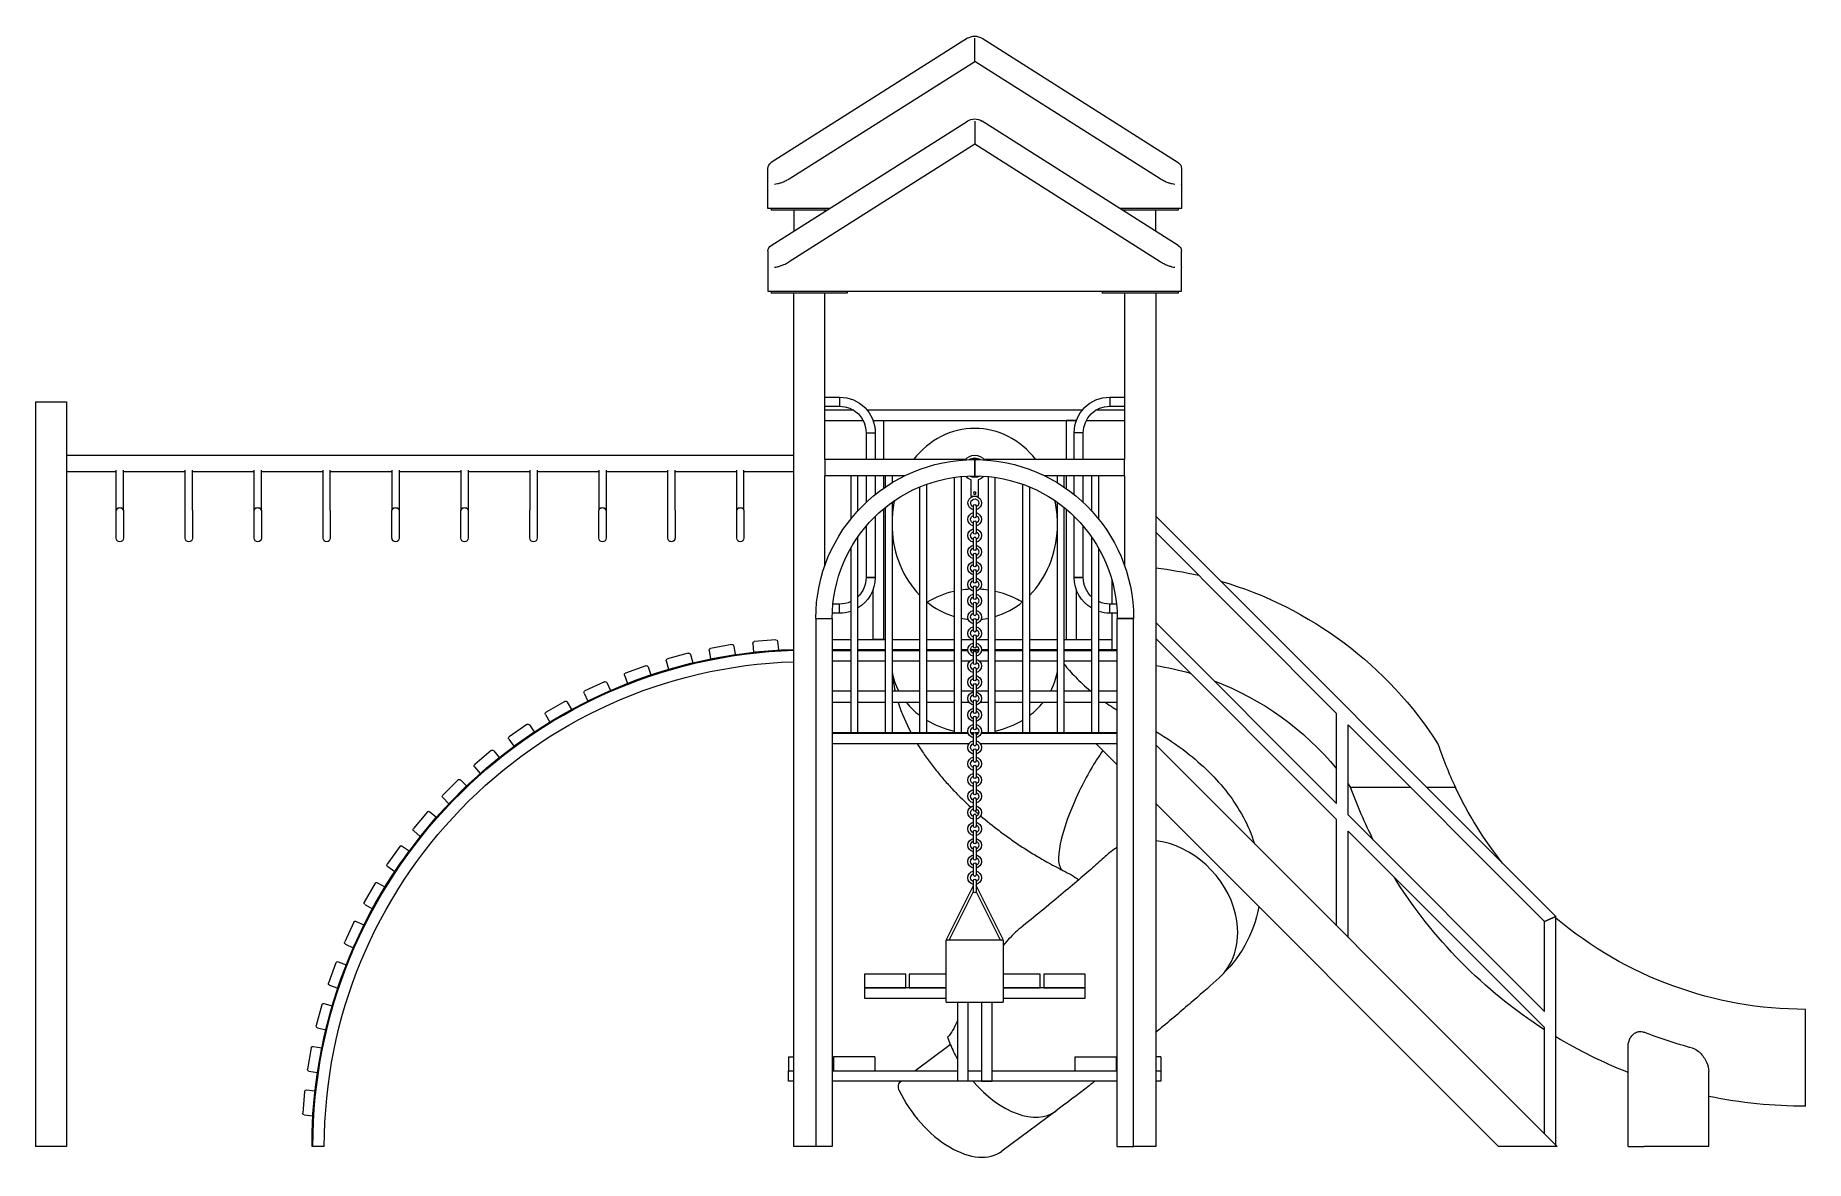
# Model space of a CAD drawing. Header units: millimetres. Extents: x 0 to 6522, y -52 to 4092.
import ezdxf

# ---------------------------------------------------------------- set-up
doc = ezdxf.new("R2010")
doc.units = ezdxf.units.MM
doc.layers.add('ceco.net 252', color=7, linetype='Continuous', lineweight=9)

msp = doc.modelspace()

# ---------------------------------------------------------------- linework, layer by layer
at = {"layer": 'ceco.net 252', "extrusion": (0, 1, -2e-16)}
for p, q in [((3433.6, 4081.5), (2710.6, 3623.6)), ((3460.7, 3996.5), (3460.7, 4081.5)), ((3487.9, 4081.5), (4210.9, 3623.6)), ((2777.1, 3563.5), (3460.7, 3996.5)), ((4144.4, 3563.5), (3460.7, 3996.5)), ((2710.6, 3318.8), (3433.6, 3776.7)), ((3460.7, 3776.7), (3460.7, 3691.7)), ((4210.9, 3318.8), (3487.9, 3776.7)), ((3460.7, 3691.7), (2777.1, 3258.7)), ((4144.4, 3258.7), (3460.7, 3691.7)), ((2698.7, 3599.9), (2698.7, 3602.2)), ((2698.7, 3454.4), (2698.7, 3599.9)), ((4222.7, 3602.2), (4222.7, 3599.9)), ((4222.7, 3599.9), (4222.7, 3544.3)), ((4222.7, 3542), (4222.7, 3454.4)), ((2724.1, 3454.4), (2698.7, 3454.4)), ((2711.4, 3454.4), (2711.4, 3448.1)), ((2914.6, 3448.1), (2711.4, 3448.1)), ((2924.6, 3454.4), (2724.1, 3454.4)), ((2794, 3448.1), (2794, 3371.7)), ((2908.3, 3448.1), (2908.3, 3444)), ((4197.3, 3454.4), (3996.9, 3454.4)), ((4210, 3448.1), (4006.9, 3448.1)), ((4013.2, 3444), (4013.2, 3448.1)), ((4127.5, 3371.7), (4127.5, 3448.1)), ((4222.7, 3454.4), (4197.3, 3454.4)), ((4210, 3454.4), (4210, 3448.1)), ((2698.7, 3297.4), (2698.7, 3295.1)), ((2698.7, 3295.1), (2698.7, 3149.6)), ((4222.7, 3295.1), (4222.7, 3297.4)), ((4222.7, 3239.5), (4222.7, 3295.1)), ((4222.7, 3149.6), (4222.7, 3237.2)), ((2698.7, 3149.6), (2724.1, 3149.6)), ((2711.4, 3149.6), (2711.4, 3143.3)), ((2851.1, 3143.3), (2711.4, 3143.3)), ((2724.1, 3149.6), (4197.3, 3149.6)), ((2794, 0), (2794, 3143.3)), ((2990.8, 3143.3), (2851.1, 3143.3)), ((2908.3, 2530.2), (2908.3, 3143.3)), ((2990.8, 3149.6), (2990.8, 3143.3)), ((3930.6, 3149.6), (3930.6, 3143.3)), ((4210, 3143.3), (3930.6, 3143.3)), ((4013.2, 3143.3), (4013.2, 2530.2)), ((4127.5, 3143.3), (4127.5, 0)), ((4197.3, 3149.6), (4222.7, 3149.6)), ((4210, 3149.6), (4210, 3143.3)), ((0, 2743.2), (114.3, 2743.2)), ((0, 2743.2), (0, 0)), ((114.3, 2743.2), (114.3, 0)), ((2908.3, 2759.9), (2963.1, 2759.9)), ((2963.1, 2759.9), (2963.1, 2726.5)), ((2963.1, 2759.9), (2963.1, 2726.5)), ((3958.4, 2759.9), (3958.4, 2726.5)), ((3958.4, 2759.9), (3958.4, 2726.5)), ((3958.4, 2759.9), (4013.2, 2759.9)), ((2908.3, 2726.5), (2963.1, 2726.5)), ((3015.2, 2711.4), (2908.3, 2711.4)), ((3856.7, 2711.4), (3064.8, 2711.4)), ((4013.2, 2711.4), (3906.3, 2711.4)), ((3958.4, 2726.5), (4013.2, 2726.5)), ((2908.3, 2673.4), (3050, 2673.4)), ((3060.7, 2628.9), (3077.4, 2628.9)), ((3060.7, 2628.9), (3094.1, 2628.9)), ((3060.7, 2628.9), (3060.7, 2530.2)), ((3077.4, 2628.9), (3094.1, 2628.9)), ((3086.3, 2673.4), (3124.2, 2673.4)), ((3086.3, 2673.4), (3835.2, 2673.4)), ((3094.1, 2628.9), (3094.1, 2530.2)), ((3124.2, 2673.4), (3124.2, 2530.2)), ((3797.3, 2673.4), (3797.3, 2530.2)), ((3835.2, 2673.4), (3797.3, 2673.4)), ((3844.1, 2628.9), (3827.4, 2628.9)), ((3860.8, 2628.9), (3827.4, 2628.9)), ((3827.4, 2530.2), (3827.4, 2628.9)), ((3860.8, 2628.9), (3844.1, 2628.9)), ((3860.8, 2530.2), (3860.8, 2628.9)), ((3871.5, 2673.4), (4013.2, 2673.4)), ((2794, 2544.8), (114.3, 2544.8)), ((297.8, 2484.4), (114.3, 2484.4)), ((297.8, 2343.9), (297.8, 2490.5)), ((324.5, 2343.9), (324.5, 2490.5)), ((551.8, 2484.4), (324.5, 2484.4)), ((551.8, 2343.9), (551.8, 2490.5)), ((578.5, 2343.9), (578.5, 2490.5)), ((805.8, 2484.4), (578.5, 2484.4)), ((805.8, 2343.9), (805.8, 2490.5)), ((832.5, 2343.9), (832.5, 2490.5)), ((1059.8, 2484.4), (832.5, 2484.4)), ((1059.8, 2343.9), (1059.8, 2490.5)), ((1086.5, 2343.9), (1086.5, 2490.5)), ((1313.8, 2484.4), (1086.5, 2484.4)), ((1313.8, 2490.5), (1313.8, 2343.9)), ((1340.5, 2490.5), (1340.5, 2343.9)), ((1567.8, 2484.4), (1340.5, 2484.4)), ((1567.8, 2490.5), (1567.8, 2343.9)), ((1594.5, 2490.5), (1594.5, 2343.9)), ((1821.8, 2484.4), (1594.5, 2484.4)), ((1821.8, 2490.5), (1821.8, 2343.9)), ((1848.5, 2490.5), (1848.5, 2343.9)), ((2075.8, 2484.4), (1848.5, 2484.4)), ((2075.8, 2490.5), (2075.8, 2343.9)), ((2102.5, 2490.5), (2102.5, 2343.9)), ((2329.8, 2484.4), (2102.5, 2484.4)), ((2329.8, 2343.9), (2329.8, 2490.5)), ((2356.5, 2343.9), (2356.5, 2490.5)), ((2583.8, 2484.4), (2356.5, 2484.4)), ((2583.8, 2343.9), (2583.8, 2490.5)), ((2610.5, 2343.9), (2610.5, 2490.5)), ((2794, 2484.4), (2610.5, 2484.4)), ((2908.3, 2530.2), (2908.3, 2500)), ((3426, 2530.2), (2908.3, 2530.2)), ((2908.3, 2500), (2908.3, 2469.8)), ((3480.4, 2530.2), (3441.1, 2530.2)), ((3460.7, 2500), (3460.7, 2530.2)), ((3460.7, 2530.2), (3460.7, 2500)), ((3460.7, 2469.8), (3460.7, 2500)), ((3460.7, 2500), (3460.7, 2469.8)), ((4013.2, 2530.2), (3495.5, 2530.2)), ((4013.2, 2500), (4013.2, 2530.2)), ((4013.2, 2469.8), (4013.2, 2500)), ((2908.3, 2138.2), (2908.3, 2469.8)), ((3201.9, 2469.8), (2908.3, 2469.8)), ((3003.9, 2469.8), (3003.9, 2310.8)), ((3029.3, 2469.8), (3029.3, 2340.4)), ((3060.7, 2469.8), (3060.7, 2372.1)), ((3094.1, 2469.8), (3094.1, 2401.1)), ((3124.2, 2469.8), (3124.2, 2423.7)), ((3130.9, 2469.8), (3130.9, 2428.4)), ((3156.3, 2469.8), (3156.3, 2444.8)), ((3257.9, 2429.1), (3257.9, 1524)), ((3283.3, 2438.9), (3283.3, 1524)), ((3384.9, 2464.3), (3384.9, 1524)), ((3410.3, 2467.4), (3410.3, 1524)), ((3448, 2394), (3448, 2455.8)), ((3473.5, 2455.8), (3473.5, 2394)), ((3511.2, 1524), (3511.2, 2467.4)), ((3536.6, 1524), (3536.6, 2464.3)), ((3638.2, 1524), (3638.2, 2438.9)), ((3663.6, 1524), (3663.6, 2429.1)), ((4013.2, 2469.8), (3719.6, 2469.8)), ((3765.2, 2444.8), (3765.2, 2469.8)), ((3790.6, 2428.4), (3790.6, 2469.8)), ((3797.3, 2469.8), (3797.3, 2423.7)), ((3827.4, 2401.1), (3827.4, 2469.8)), ((3860.8, 2372.1), (3860.8, 2469.8)), ((3892.2, 2340.4), (3892.2, 2469.8)), ((3917.6, 2310.8), (3917.6, 2469.8)), ((4013.2, 2469.8), (4013.2, 2138.2)), ((3130.9, 2353.3), (3130.9, 1524)), ((3156.3, 2372.5), (3156.3, 1524)), ((3473.5, 2394), (3448, 2394)), ((3455.8, 2320), (3455.8, 2360)), ((3465.7, 2360), (3465.7, 2320)), ((3765.2, 1524), (3765.2, 2372.5)), ((3790.6, 1524), (3790.6, 2353.3)), ((297.8, 2240.3), (297.8, 2343.9)), ((324.5, 2343.9), (324.5, 2240.3)), ((551.8, 2240.3), (551.8, 2343.9)), ((578.5, 2343.9), (578.5, 2240.3)), ((805.8, 2240.3), (805.8, 2343.9)), ((832.5, 2343.9), (832.5, 2240.3)), ((1059.8, 2240.3), (1059.8, 2343.9)), ((1086.5, 2343.9), (1086.5, 2240.3)), ((1313.8, 2240.3), (1313.8, 2343.9)), ((1340.5, 2343.9), (1340.5, 2240.3)), ((1567.8, 2240.3), (1567.8, 2343.9)), ((1594.5, 2343.9), (1594.5, 2240.3)), ((1821.8, 2240.3), (1821.8, 2343.9)), ((1848.5, 2343.9), (1848.5, 2240.3)), ((2075.8, 2240.3), (2075.8, 2343.9)), ((2102.5, 2343.9), (2102.5, 2240.3)), ((2329.8, 2240.3), (2329.8, 2343.9)), ((2356.5, 2343.9), (2356.5, 2240.3)), ((2583.8, 2240.3), (2583.8, 2343.9)), ((2610.5, 2343.9), (2610.5, 2240.3)), ((3060.7, 2284.8), (3060.7, 2095.5)), ((3094.1, 2320.6), (3094.1, 2095.5)), ((3124.2, 2347.8), (3124.2, 1866.9)), ((3455.8, 2260), (3455.8, 2300)), ((3465.7, 2300), (3465.7, 2260)), ((3797.3, 2347.8), (3797.3, 1866.9)), ((3827.4, 2095.5), (3827.4, 2320.6)), ((3860.8, 2095.5), (3860.8, 2284.8)), ((5602.4, 846.9), (4127.5, 2321.8)), ((3029.3, 2244), (3029.3, 1524)), ((3455.8, 2200), (3455.8, 2240)), ((3465.7, 2240), (3465.7, 2200)), ((3892.2, 1524), (3892.2, 2244)), ((4794.2, 1595.5), (4127.5, 2262.2)), ((3003.9, 2203.5), (3003.9, 1524)), ((3455.8, 2140), (3455.8, 2180)), ((3465.7, 2180), (3465.7, 2140)), ((3917.6, 1524), (3917.6, 2203.5)), ((3060.7, 2095.5), (3094.1, 2095.5)), ((3077.4, 2095.5), (3060.7, 2095.5)), ((3094.1, 2095.5), (3077.4, 2095.5)), ((3455.8, 2080), (3455.8, 2120)), ((3465.7, 2120), (3465.7, 2080)), ((3827.4, 2095.5), (3844.1, 2095.5)), ((3860.8, 2095.5), (3827.4, 2095.5)), ((3844.1, 2095.5), (3860.8, 2095.5)), ((3965.7, 2088.7), (3965.7, 1997.9)), ((3086.1, 1866.9), (3086.1, 2050.4)), ((3455.8, 2020), (3455.8, 2060)), ((3465.7, 2060), (3465.7, 2020)), ((3835.4, 1866.9), (3835.4, 2050.4)), ((2963.1, 1964.5), (2936.1, 1964.5)), ((2963.1, 1997.9), (2938.4, 1997.9)), ((2963.1, 1964.5), (2963.1, 1997.9)), ((2963.1, 1964.5), (2963.1, 1997.9)), ((3455.8, 1960), (3455.8, 2000)), ((3465.7, 2000), (3465.7, 1960)), ((3958.4, 1964.5), (3958.4, 1997.9)), ((3958.4, 1964.5), (3958.4, 1997.9)), ((3983.1, 1997.9), (3958.4, 1997.9)), ((3985.4, 1964.5), (3958.4, 1964.5)), ((3965.7, 1964.5), (3965.7, 1828.8)), ((2875.4, 1944.8), (2935.8, 1944.8)), ((2875.4, 1944.8), (2905.6, 1944.8)), ((2875.4, 1944.8), (2875.4, 0)), ((2905.6, 1944.8), (2935.8, 1944.8)), ((2935.8, 1944.8), (2935.8, 0)), ((3455.8, 1900), (3455.8, 1940)), ((3465.7, 1940), (3465.7, 1900)), ((4046.1, 1944.8), (3985.7, 1944.8)), ((3985.7, 1944.8), (4015.9, 1944.8)), ((3985.7, 0), (3985.7, 1944.8)), ((4015.9, 1944.8), (4046.1, 1944.8)), ((4046.1, 0), (4046.1, 1944.8)), ((4794.2, 1263.6), (4127.5, 1930.3)), ((2482.1, 1827.4), (2487.6, 1796.1)), ((2565.6, 1848.6), (2487.2, 1834.8)), ((2573, 1843.4), (2578.5, 1812.2)), ((2642.7, 1852.6), (2645.5, 1821)), ((2727.8, 1866.4), (2648.5, 1859.5)), ((2651.8, 1821.5), (2731.1, 1828.5)), ((2731.1, 1828.5), (2737.5, 1829)), ((2734.7, 1860.7), (2737.5, 1829)), ((2935.8, 1866.9), (3003.9, 1866.9)), ((3003.9, 1828.8), (2935.8, 1828.8)), ((2935.8, 1826.9), (3003.9, 1826.9)), ((2935.8, 1826.9), (3003.9, 1826.9)), ((3029.3, 1866.9), (3130.9, 1866.9)), ((3130.9, 1828.8), (3029.3, 1828.8)), ((3029.3, 1826.9), (3130.9, 1826.9)), ((3029.3, 1826.9), (3130.9, 1826.9)), ((3124.2, 1866.9), (3086.1, 1866.9)), ((3156.3, 1866.9), (3257.9, 1866.9)), ((3257.9, 1828.8), (3156.3, 1828.8)), ((3156.3, 1826.9), (3257.9, 1826.9)), ((3156.3, 1826.9), (3257.9, 1826.9)), ((3283.3, 1866.9), (3384.9, 1866.9)), ((3384.9, 1828.8), (3283.3, 1828.8)), ((3283.3, 1826.9), (3384.9, 1826.9)), ((3283.3, 1826.9), (3384.9, 1826.9)), ((3410.3, 1866.9), (3451.2, 1866.9)), ((3435.8, 1828.8), (3410.3, 1828.8)), ((3410.3, 1826.9), (3435.9, 1826.9)), ((3410.3, 1826.9), (3435.9, 1826.9)), ((3475.7, 1828.8), (3445.8, 1828.8)), ((3446.1, 1826.9), (3475.4, 1826.9)), ((3446.1, 1826.9), (3475.4, 1826.9)), ((3455.8, 1840), (3455.8, 1880)), ((3465.7, 1880), (3465.7, 1840)), ((3470.3, 1866.9), (3511.2, 1866.9)), ((3485.6, 1826.9), (3511.2, 1826.9)), ((3485.6, 1826.9), (3511.2, 1826.9)), ((3511.2, 1828.8), (3485.7, 1828.8)), ((3536.6, 1866.9), (3638.2, 1866.9)), ((3638.2, 1828.8), (3536.6, 1828.8)), ((3536.6, 1826.9), (3638.2, 1826.9)), ((3536.6, 1826.9), (3638.2, 1826.9)), ((3663.6, 1866.9), (3765.2, 1866.9)), ((3765.2, 1828.8), (3663.6, 1828.8)), ((3663.6, 1826.9), (3765.2, 1826.9)), ((3663.6, 1826.9), (3765.2, 1826.9)), ((3790.6, 1866.9), (3892.2, 1866.9)), ((3892.2, 1828.8), (3790.6, 1828.8)), ((3790.6, 1826.9), (3892.2, 1826.9)), ((3790.6, 1826.9), (3892.2, 1826.9)), ((3797.3, 1866.9), (3835.4, 1866.9)), ((3917.6, 1866.9), (3965.7, 1866.9)), ((3985.7, 1828.8), (3917.6, 1828.8)), ((3917.6, 1826.9), (3985.7, 1826.9)), ((3917.6, 1826.9), (3985.7, 1826.9)), ((4794.2, 1204), (4127.5, 1870.7)), ((2248.9, 1770.9), (2174.1, 1743.7)), ((2257.1, 1767.1), (2267.9, 1737.3)), ((2324.2, 1788.3), (2332.4, 1757.6)), ((2405.6, 1816.7), (2328.7, 1796.1)), ((2338.6, 1759.3), (2415.4, 1779.9)), ((2413.4, 1812.2), (2421.6, 1781.5)), ((2415.4, 1779.9), (2421.6, 1781.5)), ((2487.6, 1796.1), (2493.8, 1797.2)), ((2493.8, 1797.2), (2572.2, 1811.1)), ((2572.2, 1811.1), (2578.5, 1812.2)), ((2645.5, 1821), (2651.8, 1821.5)), ((2935.8, 1788.8), (3003.9, 1788.8)), ((3029.3, 1788.8), (3130.9, 1788.8)), ((3156.3, 1788.8), (3257.9, 1788.8)), ((3283.3, 1788.8), (3384.9, 1788.8)), ((3410.3, 1788.8), (3444.3, 1788.8)), ((3455.8, 1780), (3455.8, 1820)), ((3465.7, 1820), (3465.7, 1780)), ((3477.2, 1788.8), (3511.2, 1788.8)), ((3536.6, 1788.8), (3638.2, 1788.8)), ((3663.6, 1788.8), (3765.2, 1788.8)), ((3790.6, 1788.8), (3892.2, 1788.8)), ((3917.6, 1788.8), (3985.7, 1788.8)), ((2096.9, 1711.7), (2024.7, 1678)), ((2105.3, 1708.6), (2118.8, 1679.8)), ((2170.4, 1735.5), (2181.2, 1705.7)), ((2181.2, 1705.7), (2187.2, 1707.9)), ((2187.2, 1707.9), (2262, 1735.1)), ((2262, 1735.1), (2267.9, 1737.3)), ((2332.4, 1757.6), (2338.6, 1759.3)), ((3455.8, 1720), (3455.8, 1760)), ((3455.8, 1660), (3455.8, 1700)), ((3465.7, 1760), (3465.7, 1720)), ((3465.7, 1700), (3465.7, 1660)), ((1950.6, 1639.4), (1881.6, 1599.6)), ((1959.3, 1637.1), (1975.1, 1609.6)), ((2021.7, 1669.6), (2035.1, 1640.8)), ((2035.1, 1640.8), (2040.9, 1643.5)), ((2040.9, 1643.5), (2113, 1677.2)), ((2113, 1677.2), (2118.8, 1679.8)), ((3003.9, 1677.5), (2935.8, 1677.5)), ((3003.9, 1635.3), (2935.8, 1635.3)), ((3130.9, 1677.5), (3029.3, 1677.5)), ((3130.9, 1635.3), (3029.3, 1635.3)), ((3257.9, 1677.5), (3156.3, 1677.5)), ((3257.9, 1635.3), (3156.3, 1635.3)), ((3384.9, 1677.5), (3283.3, 1677.5)), ((3384.9, 1635.3), (3283.3, 1635.3)), ((3455.8, 1677.5), (3410.3, 1677.5)), ((3440.5, 1635.3), (3410.3, 1635.3)), ((3455.8, 1600), (3455.8, 1640)), ((3511.2, 1677.5), (3465.7, 1677.5)), ((3465.7, 1640), (3465.7, 1600)), ((3511.2, 1635.3), (3481, 1635.3)), ((3638.2, 1677.5), (3536.6, 1677.5)), ((3638.2, 1635.3), (3536.6, 1635.3)), ((3765.2, 1677.5), (3663.6, 1677.5)), ((3765.2, 1635.3), (3663.6, 1635.3)), ((3892.2, 1677.5), (3790.6, 1677.5)), ((3892.2, 1635.3), (3790.6, 1635.3)), ((3985.7, 1677.5), (3917.6, 1677.5)), ((3985.7, 1635.3), (3917.6, 1635.3)), ((1879.3, 1591), (1895.2, 1563.5)), ((1895.2, 1563.5), (1900.7, 1566.6)), ((1900.7, 1566.6), (1969.6, 1606.4)), ((1969.6, 1606.4), (1975.1, 1609.6)), ((3455.8, 1540), (3455.8, 1580)), ((3465.7, 1580), (3465.7, 1540)), ((4794.2, 1263.6), (4794.2, 1595.5)), ((1744.4, 1500.2), (1762.6, 1474.2)), ((1811.1, 1554.7), (1745.9, 1509)), ((1767.8, 1477.8), (1833, 1523.5)), ((1820, 1553.1), (1838.2, 1527.1)), ((1833, 1523.5), (1838.2, 1527.1)), ((3436.5, 1524), (2935.8, 1524)), ((2935.8, 1522.1), (3437, 1522.1)), ((2935.8, 1522.1), (3437, 1522.1)), ((3457.7, 1524), (3447, 1524)), ((3448, 1522.1), (3456.2, 1522.1)), ((3448, 1522.1), (3456.2, 1522.1)), ((3455.8, 1480), (3455.8, 1520)), ((3474.5, 1524), (3463.8, 1524)), ((3465.3, 1522.1), (3473.5, 1522.1)), ((3465.3, 1522.1), (3473.5, 1522.1)), ((3465.7, 1520), (3465.7, 1480)), ((3484.5, 1522.1), (3985.7, 1522.1)), ((3484.5, 1522.1), (3985.7, 1522.1)), ((3985.7, 1524), (3485, 1524)), ((4836.4, 1221.4), (4836.4, 1553.3)), ((5560.2, 829.5), (4836.4, 1553.3)), ((1679.6, 1458.1), (1618.6, 1407)), ((1688.5, 1457.4), (1708.9, 1433)), ((1762.6, 1474.2), (1767.8, 1477.8)), ((2935.8, 1484), (3440, 1484)), ((3455.4, 1484), (3455.8, 1484)), ((3455.8, 1420), (3455.8, 1460)), ((3465.7, 1484), (3466.1, 1484)), ((3465.7, 1460), (3465.7, 1420)), ((3481.5, 1484), (3985.7, 1484)), ((3985.7, 1405.4), (3907.1, 1484)), ((4127.5, 1479.2), (5606.7, 0)), ((1617.8, 1398), (1638.2, 1373.7)), ((1638.2, 1373.7), (1643.1, 1377.8)), ((1643.1, 1377.8), (1704.1, 1429)), ((1704.1, 1429), (1708.9, 1433)), ((3455.8, 1360), (3455.8, 1400)), ((3465.7, 1400), (3465.7, 1360)), ((1557, 1350.5), (1500.7, 1294.2)), ((1527.6, 1267.3), (1583.9, 1323.5)), ((1565.9, 1350.5), (1588.4, 1328)), ((1583.9, 1323.5), (1588.4, 1328)), ((3455.8, 1300), (3455.8, 1340)), ((3465.7, 1340), (3465.7, 1300)), ((1500.7, 1285.2), (1523.1, 1262.8)), ((1523.1, 1262.8), (1527.6, 1267.3)), ((3455.8, 1240), (3455.8, 1280)), ((3465.7, 1280), (3465.7, 1240)), ((5391.1, 0), (4127.5, 1263.6)), ((1444.2, 1232.6), (1393, 1171.6)), ((1422.2, 1147.1), (1473.4, 1208.1)), ((1453.1, 1233.3), (1477.4, 1212.9)), ((1473.4, 1208.1), (1477.4, 1212.9)), ((3455.8, 1180), (3455.8, 1220)), ((3465.7, 1220), (3465.7, 1180)), ((4794.2, 812.5), (4794.2, 1204)), ((5560.2, 497.6), (4836.4, 1221.4)), ((1393.8, 1162.6), (1418.1, 1142.2)), ((1418.1, 1142.2), (1422.2, 1147.1)), ((3455.8, 1120), (3455.8, 1160)), ((3465.7, 1160), (3465.7, 1120)), ((4836.4, 770.3), (4836.4, 1161.8)), ((5560.2, 438), (4836.4, 1161.8)), ((1342.1, 1105.2), (1296.4, 1040)), ((1327.7, 1018.2), (1373.3, 1083.4)), ((1350.9, 1106.8), (1377, 1088.6)), ((1373.3, 1083.4), (1377, 1088.6)), ((3455.8, 1060), (3455.8, 1100)), ((3465.7, 1100), (3465.7, 1060)), ((1298, 1031.2), (1324, 1013)), ((1324, 1013), (1327.7, 1018.2)), ((3455.8, 1000), (3455.8, 1040)), ((3455.8, 940.1), (3455.8, 980)), ((3465.7, 1040), (3465.7, 1000)), ((3465.7, 980), (3465.7, 940.1)), ((1251.5, 969.5), (1211.7, 900.6)), ((1244.7, 881.5), (1284.5, 950.5)), ((1260.2, 971.8), (1287.7, 956)), ((1284.5, 950.5), (1287.7, 956)), ((3356.3, 762.2), (3455.8, 961.2)), ((3366.3, 760), (3455.8, 939)), ((3565.2, 762.2), (3465.7, 961.2)), ((3555.2, 760), (3465.7, 939)), ((1214, 891.9), (1241.5, 876)), ((1241.5, 876), (1244.7, 881.5)), ((1173.1, 826.4), (1139.5, 754.3)), ((1174, 738.2), (1207.6, 810.3)), ((1181.5, 829.5), (1210.3, 816.1)), ((1207.6, 810.3), (1210.3, 816.1)), ((5560.2, 829.5), (5602.4, 846.9)), ((5602.4, 846.9), (5560.2, 829.5)), ((5560.2, 497.6), (5560.2, 829.5)), ((5602.4, 4.3), (5602.4, 846.9)), ((1142.5, 745.8), (1171.3, 732.4)), ((1171.3, 732.4), (1174, 738.2)), ((3356, 531.8), (3356, 760)), ((3565.5, 760), (3356, 760)), ((3356.3, 762.2), (3360.8, 760)), ((3560.7, 760), (3565.2, 762.2)), ((3565.5, 760), (3565.5, 531.8)), ((1107.5, 677), (1080.2, 602.2)), ((1115.6, 680.8), (1145.4, 669.9)), ((1116, 589.2), (1143.3, 664)), ((1143.3, 664), (1145.4, 669.9)), ((1084, 594.1), (1113.9, 583.2)), ((1113.9, 583.2), (1116, 589.2)), ((3206.8, 635), (3054.4, 635)), ((3054.4, 635), (3054.4, 584.2)), ((3206.8, 584.2), (3206.8, 635)), ((3356, 635), (3219.4, 635)), ((3219.4, 635), (3219.4, 584.2)), ((3702, 635), (3565.5, 635)), ((3702, 584.2), (3702, 635)), ((3714.8, 635), (3714.8, 584.2)), ((3867.2, 635), (3714.8, 635)), ((3867.2, 584.2), (3867.2, 635)), ((1055.1, 522.5), (1034.5, 445.6)), ((1062.9, 526.9), (1093.5, 518.7)), ((3356, 584.2), (3054.4, 584.2)), ((3054.4, 584.2), (3054.4, 546.1)), ((3054.4, 584.2), (3206.8, 584.2)), ((3054.4, 546.1), (3356, 546.1)), ((3219.4, 584.2), (3356, 584.2)), ((3356, 531.8), (3565.5, 531.8)), ((3397.3, 531.8), (3397.3, 241.3)), ((3435.4, 531.8), (3435.4, 241.3)), ((3486.2, 531.8), (3486.2, 241.3)), ((3524.3, 531.8), (3524.3, 241.3)), ((3867.2, 584.2), (3565.5, 584.2)), ((3565.5, 584.2), (3702, 584.2)), ((3565.5, 546.1), (3867.2, 546.1)), ((3714.8, 584.2), (3867.2, 584.2)), ((3867.2, 546.1), (3867.2, 584.2)), ((1071.3, 435.7), (1091.9, 512.6)), ((1091.9, 512.6), (1093.5, 518.7)), ((6522, 148.6), (6522, 505.3)), ((1039, 437.8), (1069.7, 429.6)), ((1069.7, 429.6), (1071.3, 435.7)), ((5560.2, 46.5), (5560.2, 438)), ((1016.4, 363.9), (1002.6, 285.5)), ((1023.8, 369.1), (1055, 363.6)), ((1040.1, 278.9), (1053.9, 357.3)), ((1053.9, 357.3), (1055, 363.6)), ((2774.9, 330.2), (2774.9, 279.4)), ((2774.9, 330.2), (2794, 330.2)), ((3092.5, 330.2), (2940.1, 330.2)), ((2940.1, 330.2), (2940.1, 279.4)), ((3092.5, 330.2), (3092.5, 279.4)), ((3240.7, 279.4), (3370.8, 376.2)), ((3240.7, 279.4), (3370.8, 376.2)), ((3829.1, 330.2), (3829.1, 279.4)), ((3829.1, 330.2), (3981.5, 330.2)), ((3981.5, 330.2), (3981.5, 279.4)), ((4146.5, 330.2), (4127.5, 330.2)), ((4146.5, 330.2), (4146.5, 279.4)), ((5868.1, 0), (5868.1, 370.9)), ((1007.7, 278.2), (1039, 272.7)), ((1039, 272.7), (1040.1, 278.9)), ((2774.9, 279.4), (2794, 279.4)), ((2774.9, 241.3), (2774.9, 279.4)), ((2935.8, 279.4), (2940.1, 279.4)), ((2940.1, 279.4), (3092.5, 279.4)), ((3092.5, 279.4), (3397.3, 279.4)), ((3435.4, 279.4), (3486.2, 279.4)), ((3524.3, 279.4), (3829.1, 279.4)), ((3829.1, 279.4), (3981.5, 279.4)), ((3981.5, 279.4), (3985.7, 279.4)), ((4127.5, 279.4), (4146.5, 279.4)), ((4146.5, 279.4), (4146.5, 241.3)), ((6165.3, 0), (6165.3, 277.5)), ((991.7, 202.6), (984.7, 123.3)), ((998.5, 208.4), (1030.2, 205.6)), ((1022.7, 120), (1029.6, 199.3)), ((1029.6, 199.3), (1030.2, 205.6)), ((2794, 241.3), (2774.9, 241.3)), ((3985.7, 241.3), (2935.8, 241.3)), ((3189.3, 241.2), (3189.5, 241.3)), ((3189.3, 241.2), (3189.5, 241.3)), ((3435.4, 241.3), (3397.3, 241.3)), ((3486.2, 241.3), (3524.3, 241.3)), ((4146.5, 241.3), (4127.5, 241.3)), ((990.5, 116.5), (1022.1, 113.7)), ((1022.1, 113.7), (1022.7, 120)), ((3759.1, 130.4), (3561.2, -16.9)), ((114.3, 0), (0, 0)), ((1022.3, 0), (1019.2, 0)), ((1064.5, 0), (1022.3, 0)), ((2875.4, 0), (2794, 0)), ((2935.8, 0), (2875.4, 0)), ((3985.7, 0), (4046.1, 0)), ((4127.5, 0), (4046.1, 0)), ((5606.7, 0), (5391.1, 0)), ((5868.1, 0), (5927.5, 0)), ((6105.9, 0), (5927.5, 0)), ((6165.3, 0), (6105.9, 0))]:
    msp.add_line(p, q, dxfattribs=at)
at = {"layer": 'ceco.net 252', "extrusion": (0, -2e-16, -1)}
msp.add_circle((-3460.7, 2406.5), 5, dxfattribs=at)
for centre, radius, start, end in [((-3460.7, 4038.6), 50.8, 57.65256, 122.34744), ((-3460.7, 3733.8), 50.8, 57.65256, 122.34744), ((-2724.1, 3602.2), 25.4, 0, 57.65256), ((-4197.3, 3602.2), 25.4, 122.34744, 180), ((-4197.3, 3542), 25.4, 177.85292, 180), ((-2724.1, 3297.4), 25.4, 0, 57.65256), ((-4197.3, 3297.4), 25.4, 122.34744, 180), ((-4197.3, 3237.2), 25.4, 177.85292, 180), ((-2963.1, 2628.9), 131, 90, 180), ((-3958.4, 2628.9), 131, 0, 90), ((-2963.1, 2628.9), 97.6, 90, 180), ((-3958.4, 2628.9), 97.6, 0, 90), ((-3460.7, 2500), 46, 39.20468, 140.79532), ((-3460.7, 1944.8), 585.3, 0, 90), ((-3460.7, 2500), 36, 55.91308, 124.08692), ((-3460.7, 1944.8), 585.3, 90, 180), ((-3460.7, 1944.8), 525, 0, 90), ((-3460.7, 2500), 46, 286.09161, 317.20903), ((-3460.7, 2500), 36, 237.94216, 302.05784), ((-3460.7, 1944.8), 525, 90, 180), ((-3460.7, 2500), 46, 222.79097, 253.90839), ((-3460.7, 2370), 25, 281.53696, 73.7398), ((-3460.7, 2370), 15, 289.47122, 180), ((-3460.7, 2360), 5, 0, 180), ((-3460.7, 2370), 15, 180, 250.52878), ((-3460.7, 2370), 25, 180, 258.46304), ((-3460.7, 2370), 25, 106.2602, 180), ((-3460.7, 2310), 25, 281.53696, 78.46304), ((-3460.7, 2310), 15, 289.47122, 70.52878), ((-3460.7, 2320), 5, 180, 0), ((-3460.7, 2300), 5, 0, 180), ((-3460.7, 2310), 25, 101.53696, 180), ((-3460.7, 2310), 15, 109.47122, 180), ((-3460.7, 2310), 15, 180, 250.52878), ((-3460.7, 2310), 25, 180, 258.46304), ((-311.1, 2240.3), 13.3, 180, 0), ((-311.1, 2240.3), 13.3, 180, 0), ((-565.1, 2240.3), 13.3, 180, 0), ((-819.2, 2240.3), 13.3, 180, 0), ((-819.2, 2240.3), 13.3, 180, 0), ((-1073.1, 2240.3), 13.3, 180, 0), ((-1327.2, 2240.3), 13.3, 180, 0), ((-1327.2, 2240.3), 13.3, 180, 0), ((-1581.1, 2240.3), 13.3, 180, 0), ((-1581.1, 2240.3), 13.3, 180, 0), ((-1835.1, 2240.3), 13.3, 180, 0), ((-2089.2, 2240.3), 13.3, 180, 0), ((-2089.2, 2240.3), 13.3, 180, 0), ((-2343.1, 2240.3), 13.3, 180, 0), ((-2597.2, 2240.3), 13.3, 180, 0), ((-2597.2, 2240.3), 13.3, 180, 0), ((-3460.7, 2250), 25, 281.53696, 78.46304), ((-3460.7, 2250), 15, 289.47122, 70.52878), ((-3460.7, 2260), 5, 180, 0), ((-3460.7, 2240), 5, 0, 180), ((-3460.7, 2250), 25, 101.53696, 180), ((-3460.7, 2250), 15, 109.47122, 180), ((-3460.7, 2250), 15, 180, 250.52878), ((-3460.7, 2250), 25, 180, 258.46304), ((-3460.7, 2190), 25, 281.53696, 78.46304), ((-3460.7, 2130), 25, 281.53696, 78.46304), ((-3460.7, 2190), 15, 289.47122, 70.52878), ((-3460.7, 2200), 5, 180, 0), ((-3460.7, 2180), 5, 0, 180), ((-3460.7, 2190), 25, 101.53696, 180), ((-3460.7, 2190), 15, 109.47122, 180), ((-3460.7, 2190), 15, 180, 250.52878), ((-3460.7, 2190), 25, 180, 258.46304), ((-3460.7, 2130), 25, 101.53696, 180), ((-2963.1, 2095.5), 97.6, 180, 227.29039), ((-2963.1, 2095.5), 131, 180, 239.64593), ((-3460.7, 2070), 25, 281.53696, 78.46304), ((-3460.7, 2130), 15, 289.47122, 70.52878), ((-3460.7, 2140), 5, 180, 0), ((-3460.7, 2120), 5, 0, 180), ((-3460.7, 2130), 15, 109.47122, 180), ((-3460.7, 2130), 15, 180, 250.52878), ((-3460.7, 2130), 25, 180, 258.46304), ((-3460.7, 2070), 25, 101.53696, 180), ((-3958.4, 2095.5), 131, 300.35407, 0), ((-3958.4, 2095.5), 97.6, 312.70961, 0), ((-3965.7, 713.4), 1426.8, 91.89293, 91.9096), ((-3965.7, 713.4), 1426.8, 96.51319, 102.96874), ((-3460.7, 2010), 25, 281.53696, 78.46304), ((-3460.7, 2070), 15, 289.47122, 70.52878), ((-3460.7, 2010), 15, 289.47122, 70.52878), ((-3460.7, 2080), 5, 180, 0), ((-3460.7, 2060), 5, 0, 180), ((-3460.7, 2070), 15, 109.47122, 180), ((-3460.7, 2070), 15, 180, 250.52878), ((-3460.7, 2070), 25, 180, 258.46304), ((-3460.7, 2010), 25, 101.53696, 180), ((-3460.7, 2010), 15, 109.47122, 180), ((-3965.7, 713.4), 1426.8, 106.31959, 147.45646), ((-2963.1, 2095.5), 97.6, 245.28937, 270), ((-2963.1, 2095.5), 131, 251.85338, 270), ((-3460.7, 1950), 25, 281.53696, 78.46304), ((-3460.7, 1950), 15, 289.47122, 70.52878), ((-3460.7, 2020), 5, 180, 0), ((-3460.7, 2000), 5, 0, 180), ((-3460.7, 1960), 5, 180, 0), ((-3460.7, 2010), 15, 180, 250.52878), ((-3460.7, 2010), 25, 180, 258.46304), ((-3460.7, 1950), 25, 101.53696, 180), ((-3460.7, 1950), 15, 109.47122, 180), ((-3958.4, 2095.5), 97.6, 270, 294.71063), ((-3958.4, 2095.5), 131, 270, 288.14662), ((-3460.7, 1890), 25, 281.53696, 78.46304), ((-3460.7, 1890), 15, 289.47122, 70.52878), ((-3460.7, 1940), 5, 0, 180), ((-3460.7, 1900), 5, 180, 0), ((-3460.7, 1950), 15, 180, 250.52878), ((-3460.7, 1950), 25, 180, 258.46304), ((-3460.7, 1890), 25, 101.53696, 180), ((-3460.7, 1890), 15, 109.47122, 180), ((-2851.1, 0), 1832, 0, 88.21232), ((-2851.1, 0), 1828.8, 0, 88.20922), ((-2851.1, 0), 1828.8, 0, 88.20922), ((-2488.3, 1828.5), 6.35, 350, 80), ((-2566.7, 1842.3), 6.35, 80, 170), ((-2649.1, 1853.2), 6.35, 355, 85), ((-2728.4, 1860.1), 6.35, 85, 175), ((-3460.7, 1830), 25, 281.53696, 78.46304), ((-3460.7, 1830), 15, 289.47122, 70.52878), ((-3460.7, 1880), 5, 0, 180), ((-3460.7, 1840), 5, 180, 0), ((-3460.7, 1890), 15, 180, 250.52878), ((-3460.7, 1890), 25, 180, 258.46304), ((-3460.7, 1830), 25, 101.53696, 180), ((-3460.7, 1830), 15, 109.47122, 180), ((-3460.7, 1830), 15, 180, 250.52878), ((-3460.7, 1830), 25, 180, 258.46304), ((-2851.1, 0), 1786.6, 0, 88.16694), ((-2251.1, 1764.9), 6.35, 70, 160), ((-2330.3, 1789.9), 6.35, 345, 75), ((-2407.2, 1810.5), 6.35, 75, 165), ((-3460.7, 1770), 25, 281.53696, 78.46304), ((-3460.7, 1770), 15, 289.47122, 70.52878), ((-3460.7, 1820), 5, 0, 180), ((-3460.7, 1780), 5, 180, 0), ((-3460.7, 1760), 5, 0, 180), ((-3460.7, 1770), 25, 101.53696, 180), ((-3460.7, 1770), 15, 109.47122, 180), ((-3460.7, 1770), 15, 180, 250.52878), ((-3460.7, 1770), 25, 180, 258.46304), ((-3965.7, 713.4), 1070.1, 98.69894, 105.6512), ((-2099.6, 1705.9), 6.35, 65, 155), ((-2176.3, 1737.7), 6.35, 340, 70), ((-3460.7, 1710), 25, 281.53696, 78.46304), ((-3460.7, 1710), 15, 289.47122, 70.52878), ((-3460.7, 1720), 5, 180, 0), ((-3460.7, 1700), 5, 0, 180), ((-3460.7, 1710), 25, 101.53696, 180), ((-3460.7, 1710), 15, 109.47122, 180), ((-3460.7, 1710), 15, 180, 250.52878), ((-3460.7, 1710), 25, 180, 258.46304), ((-3965.7, 713.4), 1070.1, 110.65143, 140.73795), ((-1953.8, 1633.9), 6.35, 60, 150), ((-2027.4, 1672.3), 6.35, 335, 65), ((-3460.7, 1650), 25, 281.53696, 78.46304), ((-3460.7, 1650), 15, 289.47122, 70.52878), ((-3460.7, 1660), 5, 180, 0), ((-3460.7, 1640), 5, 0, 180), ((-3460.7, 1650), 25, 101.53696, 180), ((-3460.7, 1650), 15, 109.47122, 180), ((-3460.7, 1650), 15, 180, 250.52878), ((-3460.7, 1650), 25, 180, 258.46304), ((-1884.8, 1594.1), 6.35, 330, 60), ((-3460.7, 1590), 25, 281.53696, 78.46304), ((-3460.7, 1590), 15, 289.47122, 70.52878), ((-3460.7, 1600), 5, 180, 0), ((-3460.7, 1580), 5, 0, 180), ((-3460.7, 1590), 25, 101.53696, 180), ((-3460.7, 1590), 15, 109.47122, 180), ((-3460.7, 1590), 15, 180, 250.52878), ((-3460.7, 1590), 25, 180, 258.46304), ((-1749.6, 1503.8), 6.35, 325, 55), ((-1814.8, 1549.5), 6.35, 55, 145), ((-3460.7, 1530), 25, 281.53696, 78.46304), ((-3460.7, 1530), 15, 289.47122, 70.52878), ((-3460.7, 1540), 5, 180, 0), ((-3460.7, 1520), 5, 0, 180), ((-3460.7, 1530), 25, 101.53696, 180), ((-3460.7, 1530), 15, 109.47122, 180), ((-3460.7, 1530), 15, 180, 250.52878), ((-3460.7, 1530), 25, 180, 258.46304), ((-1683.7, 1453.3), 6.35, 50, 140), ((-3460.7, 1470), 25, 281.53696, 78.46304), ((-3460.7, 1470), 15, 289.47122, 70.52878), ((-3460.7, 1480), 5, 180, 0), ((-3460.7, 1460), 5, 0, 180), ((-3460.7, 1470), 25, 101.53696, 180), ((-3460.7, 1470), 15, 109.47122, 180), ((-3460.7, 1470), 15, 180, 250.52878), ((-3460.7, 1470), 25, 180, 258.46304), ((-1622.7, 1402.1), 6.35, 320, 50), ((-3460.7, 1410), 25, 281.53696, 78.46304), ((-3460.7, 1350), 25, 281.53696, 78.46304), ((-3460.7, 1410), 15, 289.47122, 70.52878), ((-3460.7, 1420), 5, 180, 0), ((-3460.7, 1400), 5, 0, 180), ((-3460.7, 1410), 25, 101.53696, 180), ((-3460.7, 1410), 15, 109.47122, 180), ((-3460.7, 1410), 15, 180, 250.52878), ((-3460.7, 1410), 25, 180, 258.46304), ((-3460.7, 1350), 25, 101.53696, 180), ((-1561.4, 1346), 6.35, 45, 135), ((-3460.7, 1290), 25, 281.53696, 78.46304), ((-3460.7, 1350), 15, 289.47122, 70.52878), ((-3460.7, 1360), 5, 180, 0), ((-3460.7, 1340), 5, 0, 180), ((-3460.7, 1350), 15, 109.47122, 180), ((-3460.7, 1350), 15, 180, 250.52878), ((-3460.7, 1350), 25, 180, 258.46304), ((-3460.7, 1290), 25, 101.53696, 180), ((-3965.7, 713.4), 1070.1, 144.45523, 145.28851), ((-6522, 1932.1), 1783.5, 333.18076, 340.02155), ((-6522, 1932.1), 1426.8, 321.49772, 334.7174), ((-1505.2, 1289.7), 6.35, 315, 45), ((-3460.7, 1230), 25, 281.53696, 78.46304), ((-3460.7, 1290), 15, 289.47122, 70.52878), ((-3460.7, 1230), 15, 289.47122, 70.52878), ((-3460.7, 1300), 5, 180, 0), ((-3460.7, 1280), 5, 0, 180), ((-3460.7, 1240), 5, 180, 0), ((-3460.7, 1290), 15, 109.47122, 180), ((-3460.7, 1290), 15, 180, 250.52878), ((-3460.7, 1290), 25, 180, 258.46304), ((-3460.7, 1230), 25, 101.53696, 180), ((-3460.7, 1230), 15, 109.47122, 180), ((-1449, 1228.5), 6.35, 40, 130), ((-3460.7, 1170), 25, 281.53696, 78.46304), ((-3460.7, 1170), 15, 289.47122, 70.52878), ((-3460.7, 1220), 5, 0, 180), ((-3460.7, 1180), 5, 180, 0), ((-3460.7, 1230), 15, 180, 250.52878), ((-3460.7, 1230), 25, 180, 258.46304), ((-3460.7, 1170), 25, 101.53696, 180), ((-3460.7, 1170), 15, 109.47122, 180), ((-1347.3, 1101.6), 6.35, 35, 125), ((-1397.9, 1167.5), 6.35, 310, 40), ((-3460.7, 1110), 25, 281.53696, 78.46304), ((-3460.7, 1110), 15, 289.47122, 70.52878), ((-3460.7, 1160), 5, 0, 180), ((-3460.7, 1120), 5, 180, 0), ((-3460.7, 1170), 15, 180, 250.52878), ((-3460.7, 1170), 25, 180, 258.46304), ((-3460.7, 1110), 25, 101.53696, 180), ((-3460.7, 1110), 15, 109.47122, 180), ((-3460.7, 1110), 15, 180, 250.52878), ((-3460.7, 1110), 25, 180, 258.46304), ((-3460.7, 1050), 25, 281.53696, 78.46304), ((-3460.7, 1050), 15, 289.47122, 70.52878), ((-3460.7, 1100), 5, 0, 180), ((-3460.7, 1060), 5, 180, 0), ((-3460.7, 1040), 5, 0, 180), ((-3460.7, 1050), 25, 101.53696, 180), ((-3460.7, 1050), 15, 109.47122, 180), ((-3460.7, 1050), 15, 180, 250.52878), ((-3460.7, 1050), 25, 180, 258.46304), ((-1301.6, 1036.4), 6.35, 305, 35), ((-3460.7, 990), 25, 281.53696, 78.46304), ((-3460.7, 990), 15, 289.47122, 70.52878), ((-3460.7, 1000), 5, 180, 0), ((-3460.7, 980), 5, 0, 180), ((-3460.7, 990), 25, 101.53696, 180), ((-3460.7, 990), 15, 109.47122, 180), ((-3460.7, 990), 15, 180, 250.52878), ((-3460.7, 990), 25, 180, 258.46304), ((-6522, 1932.1), 1783.5, 302.63481, 328.16504), ((-1257, 966.3), 6.35, 30, 120), ((-3460.7, 940), 5, 191.35636, 348.64363), ((-1217.2, 897.4), 6.35, 300, 30), ((-1178.9, 823.7), 6.35, 25, 115), ((-6522, 1932.1), 1426.8, 270, 310.13207), ((-1145.2, 751.6), 6.35, 295, 25), ((-1113.4, 674.8), 6.35, 20, 110), ((-1086.2, 600), 6.35, 290, 20), ((-1061.2, 520.8), 6.35, 15, 105), ((-1040.6, 443.9), 6.35, 285, 15), ((-6522, 1932.1), 1783.5, 291.51019, 301.04033), ((-6522, 1932.1), 1624, 284.84792, 291.47391), ((-1022.7, 362.8), 6.35, 10, 100), ((-1008.8, 284.4), 6.35, 280, 10), ((-998, 202.1), 6.35, 5, 95), ((-6522, 1932.1), 1783.5, 270, 281.53696), ((-991, 122.8), 6.35, 275, 5)]:
    msp.add_arc(centre, radius, start, end, dxfattribs=at)
at = {"layer": 'ceco.net 252'}
for centre, major_axis, ratio, start_param, end_param in [((3460.7, 2293), (0, 352), 0.866025, 5.451738, 7.114633), ((3460.7, 2293), (0, 352), 0.866025, 5.451738, 7.114633), ((3460.7, 2293), (0, 352), 0.866025, 1.044417, 1.054751), ((3460.7, 2293), (0, 352), 0.866025, 1.044417, 1.054751), ((3460.7, 2293), (0, 352), 0.866025, 5.228434, 5.238768), ((3460.7, 2293), (0, 352), 0.866025, 5.228434, 5.238768), ((311.1, 2343.9), (13.3, 0), 0.6, 0, 3.141593), ((311.1, 2343.9), (-13.3, 0), 0.6, 3.141593, 6.283185), ((819.2, 2343.9), (13.3, 0), 0.6, 0, 3.141593), ((819.2, 2343.9), (-13.3, 0), 0.6, 3.141593, 6.283185), ((1327.2, 2343.9), (-13.3, 0), 0.6, 3.141593, 6.283185), ((1327.2, 2343.9), (13.3, 0), 0.6, 0, 3.141593), ((1581.1, 2343.9), (-13.3, 0), 0.6, 3.141593, 6.283185), ((1581.1, 2343.9), (13.3, 0), 0.6, 0, 3.141593), ((2089.2, 2343.9), (-13.3, 0), 0.6, 3.141593, 6.283185), ((2089.2, 2343.9), (13.3, 0), 0.6, 0, 3.141593), ((2597.2, 2343.9), (13.3, 0), 0.6, 0, 3.141593), ((2597.2, 2343.9), (-13.3, 0), 0.6, 3.141593, 6.283185), ((3460.7, 2293), (0, 352), 0.866025, 1.324899, 1.52283), ((3460.7, 2293), (0, 352), 0.866025, 1.324899, 1.52283), ((3460.7, 2293), (0, 352), 0.866025, 4.760356, 4.958286), ((3460.7, 2293), (0, 352), 0.866025, 4.760356, 4.958286), ((3460.7, 2293), (0, 352), 0.866025, 1.618763, 2.413407), ((3460.7, 2293), (0, 352), 0.866025, 1.618763, 2.413407), ((3460.7, 2293), (0, 352), 0.866025, 3.869778, 4.664422), ((3460.7, 2293), (0, 352), 0.866025, 3.869778, 4.664422), ((3460.7, 1788.8), (304.8, 0), 0.866025, 1.822289, 2.182602), ((3460.7, 1788.8), (304.8, 0), 0.866025, 1.822289, 2.182602), ((3460.7, 1788.8), (304.8, 0), 0.866025, 1.628867, 1.737078), ((3460.7, 1788.8), (304.8, 0), 0.866025, 1.628867, 1.737078), ((3460.7, 1788.8), (304.8, 0), 0.866025, 1.404515, 1.512726), ((3460.7, 1788.8), (304.8, 0), 0.866025, 1.404515, 1.512726), ((3460.7, 1788.8), (304.8, 0), 0.866025, 1.047198, 1.319304), ((3460.7, 1788.8), (304.8, 0), 0.866025, 1.047198, 1.319304), ((3460.7, 2293), (0, 352), 0.866025, 2.520181, 2.8901), ((3460.7, 2293), (0, 352), 0.866025, 2.520181, 2.8901), ((3460.7, 2293), (0, 352), 0.866025, 3.393085, 3.763004), ((3460.7, 2293), (0, 352), 0.866025, 3.393085, 3.763004), ((3460.7, 1788.8), (304.8, 0), 0.866025, 0.958991, 1.047198), ((3460.7, 1788.8), (304.8, 0), 0.866025, 0.958991, 1.047198), ((3460.7, 2293), (0, 352), 0.866025, 2.975311, 3.063666), ((3460.7, 2293), (0, 352), 0.866025, 2.975311, 3.063666), ((3460.7, 2293), (0, 352), 0.866025, 3.101391, 3.125593), ((3460.7, 2293), (0, 352), 0.866025, 3.101391, 3.125593), ((3460.7, 2293), (0, 352), 0.866025, 3.157592, 3.181794), ((3460.7, 2293), (0, 352), 0.866025, 3.157592, 3.181794), ((3460.7, 2293), (0, 352), 0.866025, 3.219519, 3.307874), ((3460.7, 2293), (0, 352), 0.866025, 3.219519, 3.307874), ((3460.7, 1788.8), (308, 0), 0.866025, 3.293049, 3.572204), ((3460.7, 1788.8), (308, 0), 0.866025, 3.293049, 3.572204), ((3460.7, 1788.8), (308, 0), 0.866025, 5.852574, 6.131729), ((3460.7, 1788.8), (308, 0), 0.866025, 5.852574, 6.131729), ((3460.7, 1788.8), (308, 0), 0.866025, 3.754824, 3.993358), ((3460.7, 1788.8), (308, 0), 0.866025, 3.754824, 3.993358), ((3460.7, 1788.8), (308, 0), 0.866025, 5.431419, 5.669954), ((3460.7, 1788.8), (308, 0), 0.866025, 5.431419, 5.669954), ((3460.7, 1788.8), (308, 0), 0.866025, 4.09834, 4.463544), ((3460.7, 1788.8), (308, 0), 0.866025, 4.09834, 4.463544), ((3460.7, 1788.8), (308, 0), 0.866025, 4.961234, 5.326438), ((3460.7, 1788.8), (308, 0), 0.866025, 4.961234, 5.326438), ((3460.7, 1788.8), (308, 0), 0.866025, 4.547837, 4.593038), ((3460.7, 1788.8), (308, 0), 0.866025, 4.547837, 4.593038), ((3460.7, 1788.8), (308, 0), 0.866025, 4.83174, 4.876941), ((3460.7, 1788.8), (308, 0), 0.866025, 4.83174, 4.876941), ((3922.7, 1291.1), (-137, -274), 0.25, 3.824479, 3.833655), ((3922.7, 1291.1), (-137, -274), 0.25, 3.824479, 3.833655), ((3922.7, 1291.1), (-137, -274), 0.25, 4.184903, 4.77234), ((3922.7, 1291.1), (-137, -274), 0.25, 4.184903, 4.77234), ((3922.7, 1291.1), (-137, -274), 0.25, 4.77234, 6.283185), ((3922.7, 1291.1), (-137, -274), 0.25, 4.77234, 6.283185), ((4153.7, 847.1), (-207.8, 225.2), 0.808013, 4.103412, 5.526499), ((4153.7, 847.1), (-207.8, 225.2), 0.808013, 4.103412, 5.526499), ((4153.7, 847.1), (-207.8, 225.2), 0.808013, 6.197808, 6.283185), ((4153.7, 847.1), (-207.8, 225.2), 0.808013, 6.197808, 6.283185), ((4153.7, 847.1), (-207.8, 225.2), 0.808013, 6.085153, 6.197808), ((4153.7, 847.1), (-207.8, 225.2), 0.808013, 6.085153, 6.197808), ((4153.7, 847.1), (-207.8, 225.2), 0.808013, 3.141593, 4.103412), ((4153.7, 847.1), (-207.8, 225.2), 0.808013, 3.141593, 4.103412), ((3576.2, 376.2), (182.9, -245.8), 0.587019, 4.198765, 4.300606), ((3576.2, 376.2), (182.9, -245.8), 0.587019, 4.198765, 4.300606), ((3576.2, 376.2), (-182.9, 245.8), 0.587019, 1.159014, 1.362597), ((3576.2, 376.2), (-182.9, 245.8), 0.587019, 1.159014, 1.362597), ((3378.3, 228.9), (182.9, -245.8), 0.587019, 4.383603, 6.283185), ((3378.3, 228.9), (182.9, -245.8), 0.587019, 4.383603, 6.283185), ((3576.2, 376.2), (-182.9, 245.8), 0.587019, 1.686002, 3.141593), ((3576.2, 376.2), (-182.9, 245.8), 0.587019, 1.686002, 3.141593)]:
    msp.add_ellipse(centre, major_axis=major_axis, ratio=ratio, start_param=start_param, end_param=end_param, dxfattribs=at)
for points, knots in [([(2776.8, 3563.3), (2775.3, 3562.3), (2773.5, 3561.2), (2768.1, 3558.1), (2763.6, 3555.7), (2754, 3551.4), (2749.6, 3549.7), (2741.4, 3547), (2737.5, 3545.9), (2730.2, 3544.1), (2726.7, 3543.5), (2723.2, 3543)], [-2.993278, -2.993278, -2.993278, -2.993278, -2.625221, -2.625221, -1.903197, -1.903197, -1.348522, -1.348522, -0.878277, -0.878277, -0.460967, -0.460967, -0.460967, -0.460967]), ([(4198.3, 3543), (4194.8, 3543.5), (4191.2, 3544.2), (4183.9, 3545.9), (4180, 3547), (4171.8, 3549.7), (4167.5, 3551.4), (4157.9, 3555.7), (4153.4, 3558.1), (4148, 3561.2), (4146.2, 3562.3), (4144.7, 3563.3)], [-1.945973, -1.945973, -1.945973, -1.945973, -1.621694, -1.621694, -1.260637, -1.260637, -0.836227, -0.836227, -0.282782, -0.282782, 0, 0, 0, 0]), ([(4222.7, 3543), (4222.7, 3543.4), (4222.7, 3543.8), (4222.7, 3544.2), (4222.7, 3544.2), (4222.7, 3544.3)], [2.57145082, 2.57145082, 2.57145082, 2.57145082, 2.63068705, 2.63068705, 2.6337406, 2.6337406, 2.6337406, 2.6337406]), ([(2723.2, 3238.2), (2726.5, 3238.6), (2729.9, 3239.3), (2737.1, 3240.9), (2741, 3242.1), (2749.4, 3244.8), (2753.8, 3246.5), (2763.6, 3250.8), (2768, 3253.2), (2773.5, 3256.4), (2775.3, 3257.5), (2776.8, 3258.5)], [-1.944509, -1.944509, -1.944509, -1.944509, -1.640074, -1.640074, -1.271902, -1.271902, -0.841328, -0.841328, -0.282782, -0.282782, 0, 0, 0, 0]), ([(4144.7, 3258.5), (4146.2, 3257.5), (4148, 3256.4), (4153.4, 3253.3), (4157.9, 3250.9), (4167.4, 3246.6), (4171.6, 3245), (4179.7, 3242.3), (4183.6, 3241.2), (4191.1, 3239.4), (4194.7, 3238.7), (4198.3, 3238.2)], [-2.993042, -2.993042, -2.993042, -2.993042, -2.625085, -2.625085, -1.903257, -1.903257, -1.366425, -1.366425, -0.890093, -0.890093, -0.461033, -0.461033, -0.461033, -0.461033]), ([(4222.7, 3239.5), (4222.7, 3239.4), (4222.7, 3239.4), (4222.7, 3239), (4222.7, 3238.6), (4222.7, 3238.2)], [-0.00308268, -0.00308268, -0.00308268, -0.00308268, 0, 0, 0.0598013, 0.0598013, 0.0598013, 0.0598013]), ([(3790.6, 1776.3), (3791.2, 1775.6), (3791.8, 1774.8), (3802.8, 1760.6), (3816.1, 1745.4), (3848.1, 1712.6), (3867.3, 1694.9), (3888.2, 1677.5)], [2.4746077, 2.4746077, 2.4746077, 2.4746077, 2.4858658, 2.4858658, 2.6861958, 2.6861958, 2.9000663, 2.9000663, 2.9000663, 2.9000663]), ([(3943.1, 1635.3), (3951.9, 1629.1), (3960.9, 1622.9), (3975.2, 1613.5), (3980.5, 1610.2), (3985.7, 1606.9)], [3.0766589, 3.0766589, 3.0766589, 3.0766589, 3.1580099, 3.1580099, 3.2047574, 3.2047574, 3.2047574, 3.2047574]), ([(4127.5, 1528.5), (4167.4, 1505.1), (4205.7, 1479.5), (4298.2, 1407.7), (4349.7, 1358.3), (4434.5, 1247), (4469.3, 1186), (4491.5, 1115.2)], [5.2879808, 5.2879808, 5.2879808, 5.2879808, 5.4901959, 5.4901959, 5.8043551, 5.8043551, 6.0947201, 6.0947201, 6.0947201, 6.0947201]), ([(3248.9, 1484), (3255.1, 1473.8), (3261.5, 1463.8), (3277.1, 1440.5), (3286.5, 1427.2), (3306.1, 1400.9), (3316.4, 1387.9), (3337.7, 1362), (3348.8, 1349.2), (3371.6, 1323.9), (3383.3, 1311.4), (3411.7, 1282.5), (3428.6, 1266.2), (3446.1, 1250.2)], [2.3204225, 2.3204225, 2.3204225, 2.3204225, 2.3766156, 2.3766156, 2.4532779, 2.4532779, 2.5316888, 2.5316888, 2.6111203, 2.6111203, 2.6907749, 2.6907749, 2.7990006, 2.7990006, 2.7990006, 2.7990006]), ([(5066.9, 1322.8), (5026.6, 1322.8), (4984.2, 1322.8), (4921.3, 1322.8), (4890.7, 1322.8), (4862.5, 1322.8), (4853.9, 1322.8), (4849.5, 1322.8)], [1.5513741, 1.5513741, 1.5513741, 1.5513741, 1.6594666, 1.6594666, 1.771489, 1.771489, 1.8401027, 1.8401027, 1.8401027, 1.8401027]), ([(3482.6, 1217.9), (3504.6, 1199.2), (3527.3, 1181), (3564.3, 1153), (3578.3, 1142.7), (3606.8, 1122.7), (3621.3, 1112.8), (3650.7, 1093.6), (3665.5, 1084.3), (3695.3, 1066.3), (3710.2, 1057.6), (3745.2, 1037.9), (3765.4, 1027.3), (3785.7, 1017.1)], [2.873342, 2.873342, 2.873342, 2.873342, 3.0049341, 3.0049341, 3.083119, 3.083119, 3.162064, 3.162064, 3.240983, 3.240983, 3.3190934, 3.3190934, 3.4226276, 3.4226276, 3.4226276, 3.4226276]), ([(3945.9, 1072.3), (3933.4, 1060.7), (3918.3, 1047.1), (3884.1, 1016.9), (3865, 1000.3), (3823.7, 965), (3801.6, 946.3), (3755.1, 907.5), (3730.8, 887.4), (3681.1, 846.8), (3655.6, 826.2), (3630.1, 805.7)], [5.3406779, 5.3406779, 5.3406779, 5.3406779, 5.5302343, 5.5302343, 5.7197907, 5.7197907, 5.909347, 5.909347, 6.0989034, 6.0989034, 6.2884598, 6.2884598, 6.2884598, 6.2884598]), ([(4507.2, 884), (4498.2, 833.9), (4480.4, 784.7), (4430, 694.9), (4397.3, 655), (4361.4, 621.9)], [6.3817375, 6.3817375, 6.3817375, 6.3817375, 6.560433, 6.560433, 6.7468329, 6.7468329, 6.7468329, 6.7468329]), ([(3630.1, 805.7), (3626, 802.4), (3621.8, 798.8), (3601.1, 780.3), (3583.7, 762), (3565.5, 740.3)], [-47.184772, -47.184772, -47.184772, -47.184772, -46.209236, -46.209236, -42.524144, -42.524144, -42.524144, -42.524144]), ([(3630.1, 805.7), (3626, 802.4), (3621.8, 798.8), (3601.1, 780.3), (3583.7, 762), (3565.5, 740.3)], [-47.184772, -47.184772, -47.184772, -47.184772, -46.209236, -46.209236, -42.524144, -42.524144, -42.524144, -42.524144]), ([(4361.4, 621.9), (4333.8, 596.4), (4301.7, 568), (4229.6, 505.6), (4189.6, 471.8), (4140.8, 431.3), (4134.2, 425.9), (4127.5, 420.4)], [5.3406779, 5.3406779, 5.3406779, 5.3406779, 5.6548372, 5.6548372, 5.9689964, 5.9689964, 6.017769, 6.017769, 6.017769, 6.017769]), ([(3397.3, 464), (3390.5, 449.8), (3384.6, 437.2), (3374.9, 419.7), (3371.3, 414.3), (3365.5, 407.6), (3363.2, 405.3), (3360.7, 403.5)], [-29.895254, -29.895254, -29.895254, -29.895254, -27.459032, -27.459032, -25.596282, -25.596282, -24.353966, -24.353966, -24.353966, -24.353966]), ([(3397.3, 464), (3390.5, 449.8), (3384.6, 437.2), (3374.9, 419.7), (3371.3, 414.3), (3365.5, 407.6), (3363.2, 405.3), (3360.7, 403.5)], [-29.895254, -29.895254, -29.895254, -29.895254, -27.459032, -27.459032, -25.596282, -25.596282, -24.353966, -24.353966, -24.353966, -24.353966]), ([(5868.1, 370.9), (5868.1, 381.5), (5871.1, 391.6), (5879.7, 406.2), (5884.1, 411.2), (5892.9, 418.1), (5897.3, 420.6), (5905.9, 423.3), (5909.9, 423.9), (5916.7, 423.7), (5919.3, 423.3), (5923.8, 422.2), (5925.7, 421.6), (5927.5, 420.9)], [0, 0, 0, 0, 0.0384467, 0.0384467, 0.0644437, 0.0644437, 0.0837221, 0.0837221, 0.0979933, 0.0979933, 0.1072346, 0.1072346, 0.1138074, 0.1138074, 0.1138074, 0.1138074]), ([(6105.9, 362.4), (6106.3, 362.3), (6106.7, 362.1), (6110.7, 360.9), (6114.1, 359.4), (6123.4, 354.3), (6128.8, 349.8), (6142.8, 335.8), (6150.9, 323.8), (6162, 299.8), (6165.3, 288), (6165.3, 277.5)], [0.0575378, 0.0575378, 0.0575378, 0.0575378, 0.0588411, 0.0588411, 0.0698222, 0.0698222, 0.0903709, 0.0903709, 0.1315813, 0.1315813, 0.1702368, 0.1702368, 0.1702368, 0.1702368]), ([(3182.6, 206.7), (3181.3, 209.5), (3180.4, 212.7), (3179.6, 219.5), (3179.8, 222.9), (3181, 229.1), (3182.1, 232.1), (3185.3, 237.4), (3187.3, 239.6), (3189.3, 241.2)], [4.532604, 4.532604, 4.532604, 4.532604, 4.909835, 4.909835, 5.287066, 5.287066, 5.66377, 5.66377, 6.040474, 6.040474, 6.040474, 6.040474]), ([(3182.6, 206.7), (3181.3, 209.5), (3180.4, 212.7), (3179.6, 219.5), (3179.8, 222.9), (3181, 229.1), (3182.1, 232.1), (3185.3, 237.4), (3187.3, 239.6), (3189.3, 241.2)], [4.532604, 4.532604, 4.532604, 4.532604, 4.909835, 4.909835, 5.287066, 5.287066, 5.66377, 5.66377, 6.040474, 6.040474, 6.040474, 6.040474]), ([(3904.4, 241.3), (3897, 235.6), (3889.7, 229.9), (3839, 190.6), (3797.4, 158.9), (3759.1, 130.4)], [6.5446369, 6.5446369, 6.5446369, 6.5446369, 6.597315, 6.597315, 6.9114742, 6.9114742, 6.9114742, 6.9114742])]:
    msp.add_open_spline(points, degree=3, knots=knots, dxfattribs=at)
for points in [[(2777.1, 3563.5), (2777, 3563.4), (2776.9, 3563.4), (2776.8, 3563.3)], [(4144.7, 3563.3), (4144.6, 3563.4), (4144.5, 3563.4), (4144.4, 3563.5)], [(2776.8, 3258.5), (2776.9, 3258.6), (2777, 3258.6), (2777.1, 3258.7)], [(4144.4, 3258.7), (4144.5, 3258.6), (4144.6, 3258.6), (4144.7, 3258.5)], [(3156.3, 1746.3), (3158.5, 1722.3), (3162.3, 1699.4), (3167.4, 1677.5)], [(3178.9, 1635.3), (3191.5, 1595.4), (3207.6, 1558.7), (3226.1, 1524)], [(5168.4, 1480.9), (5185.4, 1430), (5206.2, 1377.1), (5231.9, 1322.8)], [(4845.3, 1322.8), (4845.3, 1322.8), (4846.6, 1322.8), (4849.5, 1322.8)], [(5231.9, 1322.8), (5198.7, 1322.8), (5161.4, 1322.8), (5126.6, 1322.8)], [(3453.7, 1243.3), (3454.4, 1242.7), (3455.1, 1242), (3455.8, 1241.4)], [(3462.6, 1235.3), (3466.6, 1231.8), (3470.7, 1228.2), (3474.8, 1224.7)], [(3785.7, 1017.1), (3807.6, 1006.1), (3827.6, 994.4), (3844.6, 982.9)], [(3985.7, 305.5), (3984.3, 304.3), (3982.9, 303.2), (3981.5, 302.1)]]:
    msp.add_open_spline(points, degree=3, dxfattribs=at)

doc.saveas('drawing.dxf')
